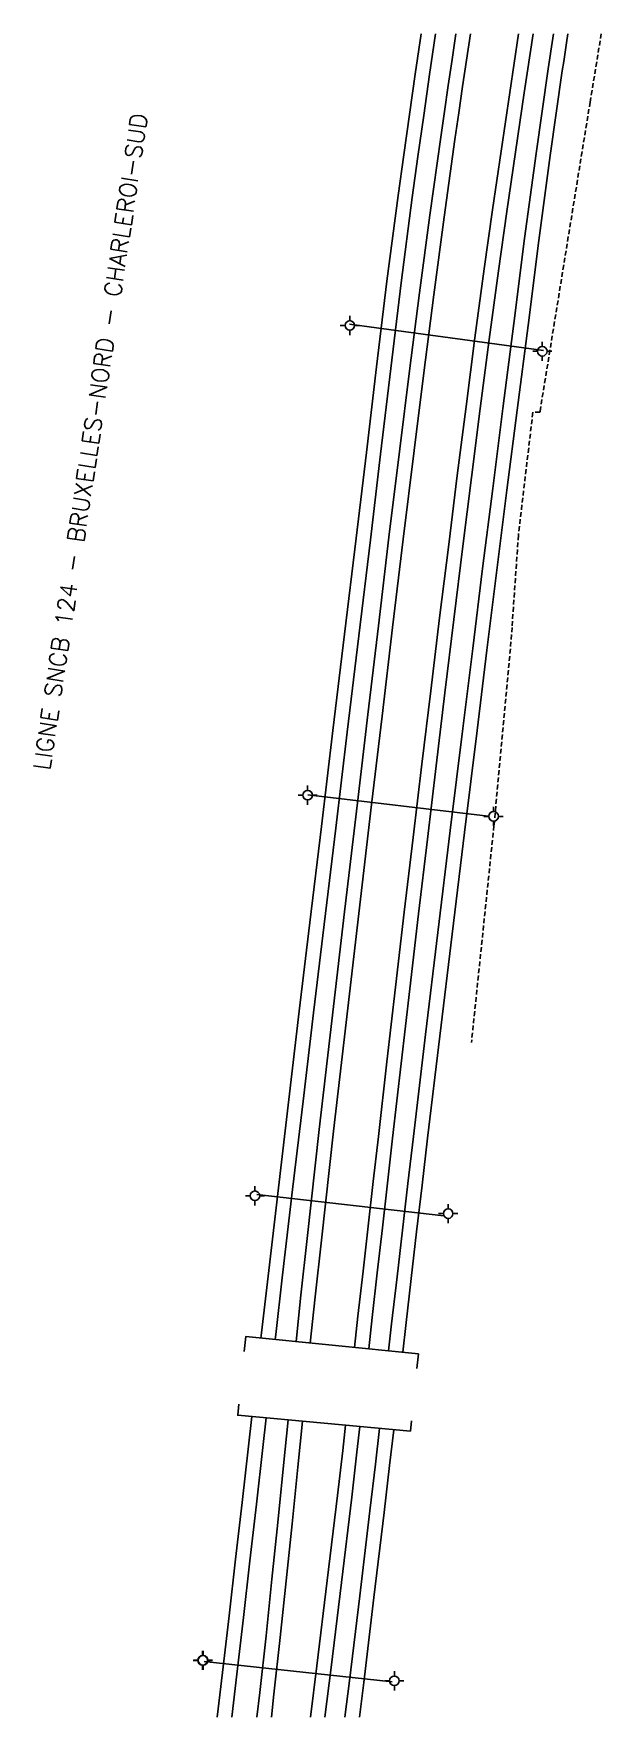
# Model space of a CAD drawing. Header units: millimetres. Extents: x 151369 to 152000, y 127000 to 127959.
# Drawn here: x 151904.7 to 151964, y 127000 to 127176 of the extents above; entities that cross this region are included whole.
import ezdxf

# ---------------------------------------------------------------- set-up
doc = ezdxf.new("R2010")
doc.units = ezdxf.units.MM
doc.linetypes.add('DASHED', pattern=[0.75, 0.5, -0.25])
doc.layers.get('0').update_dxf_attribs({"linetype": 'CONTINUOUS'})
for name, color, linetype in [('W0112', 1, 'DASHED'), ('W0120', 7, 'CONTINUOUS'), ('W0610', 7, 'CONTINUOUS'), ('W0611', 7, 'CONTINUOUS'), ('W0700', 7, 'CONTINUOUS'), ('W0989', 7, 'CONTINUOUS')]:
    doc.layers.add(name, color=color, linetype=linetype)
doc.styles.get("Standard").update_dxf_attribs({"font": 'romans.shx', "width": 0.85})

msp = doc.modelspace()

# ---------------------------------------------------------------- texts
at = {"layer": 'W0989'}
msp.add_text('LIGNE SNCB 124 - BRUXELLES-NORD - CHARLEROI-SUD', height=1.75, rotation=81.5129, dxfattribs=at).set_placement((151906.38, 127098.91))

# ---------------------------------------------------------------- blocks, each defined once
blk = doc.blocks.new('croix')
for p, q in [((-3, 0), (3, 0)), ((0, -3), (0, 3))]:
    blk.add_line(p, q)
blk = doc.blocks.new('T818')
at = {"color": 16, "linetype": 'Continuous', "xscale": 0.0001666666666666667, "yscale": 0.0001666666666666667}
blk.add_blockref('croix', (0, 0), dxfattribs=at)
blk = doc.blocks.new('T610')
for p, q in [((-0.500001, 0), (-1.000002, 0)), ((0, 0.500001), (0, 1.000002)), ((0.500001, 0), (1.000002, 0)), ((0, -0.500001), (0, -1.000002))]:
    blk.add_line(p, q)
blk.add_ellipse((0, 0), major_axis=(-0.353554, 0.353554), ratio=1, start_param=3.926990817, end_param=10.2101761242)

# ---------------------------------------------------------------- linework, layer by layer
at = {"layer": 'W0112'}
msp.add_lwpolyline([(151964.02, 127176), (151962.85, 127168.85), (151957.62, 127136.54), (151957.61, 127136.45), (151956.87, 127136.42), (151955.35, 127123.56), (151954.69, 127113.94), (151954.72, 127113.93), (151952.8, 127093.2), (151950.45, 127070.55)], dxfattribs=at)
at = {"layer": 'W0120'}
for points in [[(151926.71, 127038.23), (151926.86, 127039.8), (151944.91, 127037.99), (151944.75, 127036.48)], [(151944.08, 127029.9), (151926.03, 127031.58), (151926.14, 127032.75)], [(151944.2, 127030.99), (151944.08, 127029.9)]]:
    msp.add_lwpolyline(points, dxfattribs=at)
at = {"layer": 'W0611'}
for points in [[(151937.69, 127145.64), (151957.99, 127142.88)], [(151933.35, 127096.43), (151952.2, 127094.19)], [(151928.02, 127054.67), (151947.57, 127052.42)], [(151922.52, 127005.85), (151942.15, 127003.71)]]:
    msp.add_lwpolyline(points, dxfattribs=at)
at = {"layer": 'W0700'}
for points in [[(151945.19, 127176), (151944.57, 127171.77), (151943.96, 127167.55), (151943.37, 127163.32), (151942.78, 127159.09), (151941.62, 127150.14), (151940.53, 127141.19), (151939.47, 127132.23), (151938.4, 127123.27), (151937.18, 127113.22), (151935.97, 127103.17), (151934.77, 127093.12), (151933.56, 127083.07), (151932.46, 127073.83), (151931.36, 127064.59), (151930.27, 127055.35), (151929.19, 127046.11), (151928.5, 127040.2), (151928.44, 127039.64)], [(151946.7, 127176), (151946.08, 127171.72), (151945.46, 127167.45), (151944.86, 127163.16), (151944.27, 127158.88), (151943.1, 127149.94), (151942.02, 127140.99), (151940.96, 127132.04), (151939.89, 127123.09), (151938.67, 127113.04), (151937.46, 127102.99), (151936.26, 127092.94), (151935.05, 127082.89), (151933.95, 127073.66), (151932.85, 127064.42), (151931.76, 127055.18), (151930.68, 127045.94), (151929.99, 127040.02), (151929.93, 127039.49)], [(151948.83, 127176), (151948.43, 127173.29), (151948.03, 127170.58), (151947.63, 127167.88), (151947.24, 127165.17), (151946.11, 127157.04), (151945.03, 127148.9), (151943.99, 127140.75), (151942.97, 127132.61), (151941.83, 127123.36), (151940.72, 127114.1), (151939.62, 127104.84), (151938.53, 127095.58), (151937.19, 127084.2), (151935.86, 127072.82), (151934.54, 127061.44), (151933.27, 127050.05), (151932.63, 127044.12), (151932.12, 127039.27)], [(151950.35, 127176), (151949.94, 127173.24), (151949.53, 127170.48), (151949.12, 127167.72), (151948.72, 127164.95), (151947.59, 127156.83), (151946.52, 127148.7), (151945.48, 127140.56), (151944.46, 127132.42), (151943.31, 127123.17), (151942.2, 127113.92), (151941.11, 127104.66), (151940.02, 127095.41), (151938.68, 127084.03), (151937.35, 127072.65), (151936.03, 127061.27), (151934.76, 127049.89), (151934.12, 127043.96), (151933.61, 127039.12)], [(151955.38, 127176), (151954.45, 127169.86), (151953.54, 127163.72), (151952.65, 127157.57), (151951.79, 127151.42), (151950.81, 127144.22), (151949.88, 127137.02), (151948.97, 127129.81), (151948.07, 127122.6), (151947.12, 127114.95), (151946.19, 127107.29), (151945.27, 127099.64), (151944.35, 127091.98), (151943.43, 127084.16), (151942.52, 127076.34), (151941.62, 127068.52), (151940.72, 127060.71), (151940.18, 127056.02), (151939.65, 127051.33), (151939.12, 127046.64), (151938.59, 127041.95), (151938.22, 127038.66)], [(151956.9, 127176), (151955.96, 127169.81), (151955.04, 127163.61), (151954.15, 127157.41), (151953.27, 127151.21), (151952.3, 127144.02), (151951.37, 127136.82), (151950.46, 127129.62), (151949.56, 127122.42), (151948.61, 127114.77), (151947.67, 127107.11), (151946.75, 127099.46), (151945.84, 127091.8), (151944.92, 127083.99), (151944.01, 127076.17), (151943.11, 127068.35), (151942.21, 127060.53), (151941.67, 127055.85), (151941.14, 127051.16), (151940.61, 127046.47), (151940.08, 127041.78), (151939.71, 127038.51)], [(151959.01, 127176), (151958.87, 127175.08), (151958.73, 127174.16), (151958.59, 127173.24), (151958.46, 127172.32), (151957.2, 127163.46), (151956.01, 127154.59), (151954.87, 127145.71), (151953.74, 127136.83), (151952.67, 127128.46), (151951.62, 127120.1), (151950.58, 127111.73), (151949.54, 127103.36), (151948.24, 127092.7), (151946.94, 127082.03), (151945.65, 127071.37), (151944.38, 127060.71), (151943.8, 127055.82), (151943.23, 127050.93), (151942.67, 127046.04), (151942.11, 127041.15), (151941.78, 127038.31)], [(151960.53, 127176), (151960.38, 127175.03), (151960.23, 127174.05), (151960.09, 127173.08), (151959.94, 127172.1), (151958.68, 127163.25), (151957.5, 127154.38), (151956.36, 127145.51), (151955.22, 127136.64), (151954.15, 127128.27), (151953.1, 127119.91), (151952.07, 127111.54), (151951.03, 127103.17), (151949.72, 127092.51), (151948.43, 127081.85), (151947.14, 127071.19), (151945.87, 127060.53), (151945.29, 127055.64), (151944.72, 127050.75), (151944.16, 127045.86), (151943.6, 127040.97), (151943.27, 127038.16)], [(151927.5, 127031.45), (151927.15, 127028.36), (151926.48, 127022.45), (151925.8, 127016.53), (151925.13, 127010.61), (151924.44, 127004.7), (151923.89, 127000)], [(151928.99, 127031.31), (151928.64, 127028.19), (151927.97, 127022.27), (151927.29, 127016.35), (151926.62, 127010.44), (151925.93, 127004.52), (151925.4, 127000)], [(151931.29, 127031.09), (151930.81, 127026.32), (151930.21, 127020.38), (151929.6, 127014.45), (151928.98, 127008.51), (151928.32, 127002.58), (151928.03, 127000)], [(151932.78, 127030.95), (151932.3, 127026.15), (151931.7, 127020.21), (151931.09, 127014.28), (151930.47, 127008.35), (151929.81, 127002.42), (151929.54, 127000)], [(151937.29, 127030.53), (151936.99, 127027.89), (151936.44, 127023.2), (151935.37, 127014.29), (151934.29, 127005.38), (151933.63, 127000)], [(151938.79, 127030.39), (151938.48, 127027.71), (151937.93, 127023.03), (151936.86, 127014.11), (151935.78, 127005.2), (151935.14, 127000)], [(151940.84, 127030.2), (151940.41, 127026.48), (151939.83, 127021.6), (151938.77, 127012.71), (151937.7, 127003.83), (151937.23, 127000)], [(151942.34, 127030.06), (151941.9, 127026.31), (151941.32, 127021.42), (151940.26, 127012.54), (151939.19, 127003.65), (151938.75, 127000)]]:
    msp.add_lwpolyline(points, dxfattribs=at)

# ---------------------------------------------------------------- block references
at = {"layer": 'W0610'}
for p in [(151937.74, 127145.5), (151957.85, 127142.8), (151933.33, 127096.4), (151952.76, 127094.18), (151927.82, 127054.52), (151948.02, 127052.66), (151922.35, 127005.95), (151922.4, 127005.96), (151942.39, 127003.82)]:
    msp.add_blockref('T610', p, dxfattribs=at)
at = {"layer": 'W0611'}
for p, rotation in [((151937.69, 127145.64), 262.2709895816812), ((151957.99, 127142.88), 262.2709895816812), ((151933.35, 127096.43), 263.2325026319006), ((151952.2, 127094.19), 263.2325026319006), ((151928.02, 127054.67), 263.4363018163555), ((151947.57, 127052.42), 263.4363018163555), ((151922.52, 127005.85), 263.7658379532411), ((151942.15, 127003.71), 263.7658379532411)]:
    msp.add_blockref('T818', p, dxfattribs=dict(at, rotation=rotation))

msp.set_redraw_order([(e.dxf.handle, doc.entitydb.next_handle()) for e in msp.query("TEXT MTEXT ATTDEF DIMENSION ARC_DIMENSION")])  # texts and dimensions are drawn at this point

doc.saveas('drawing.dxf')
